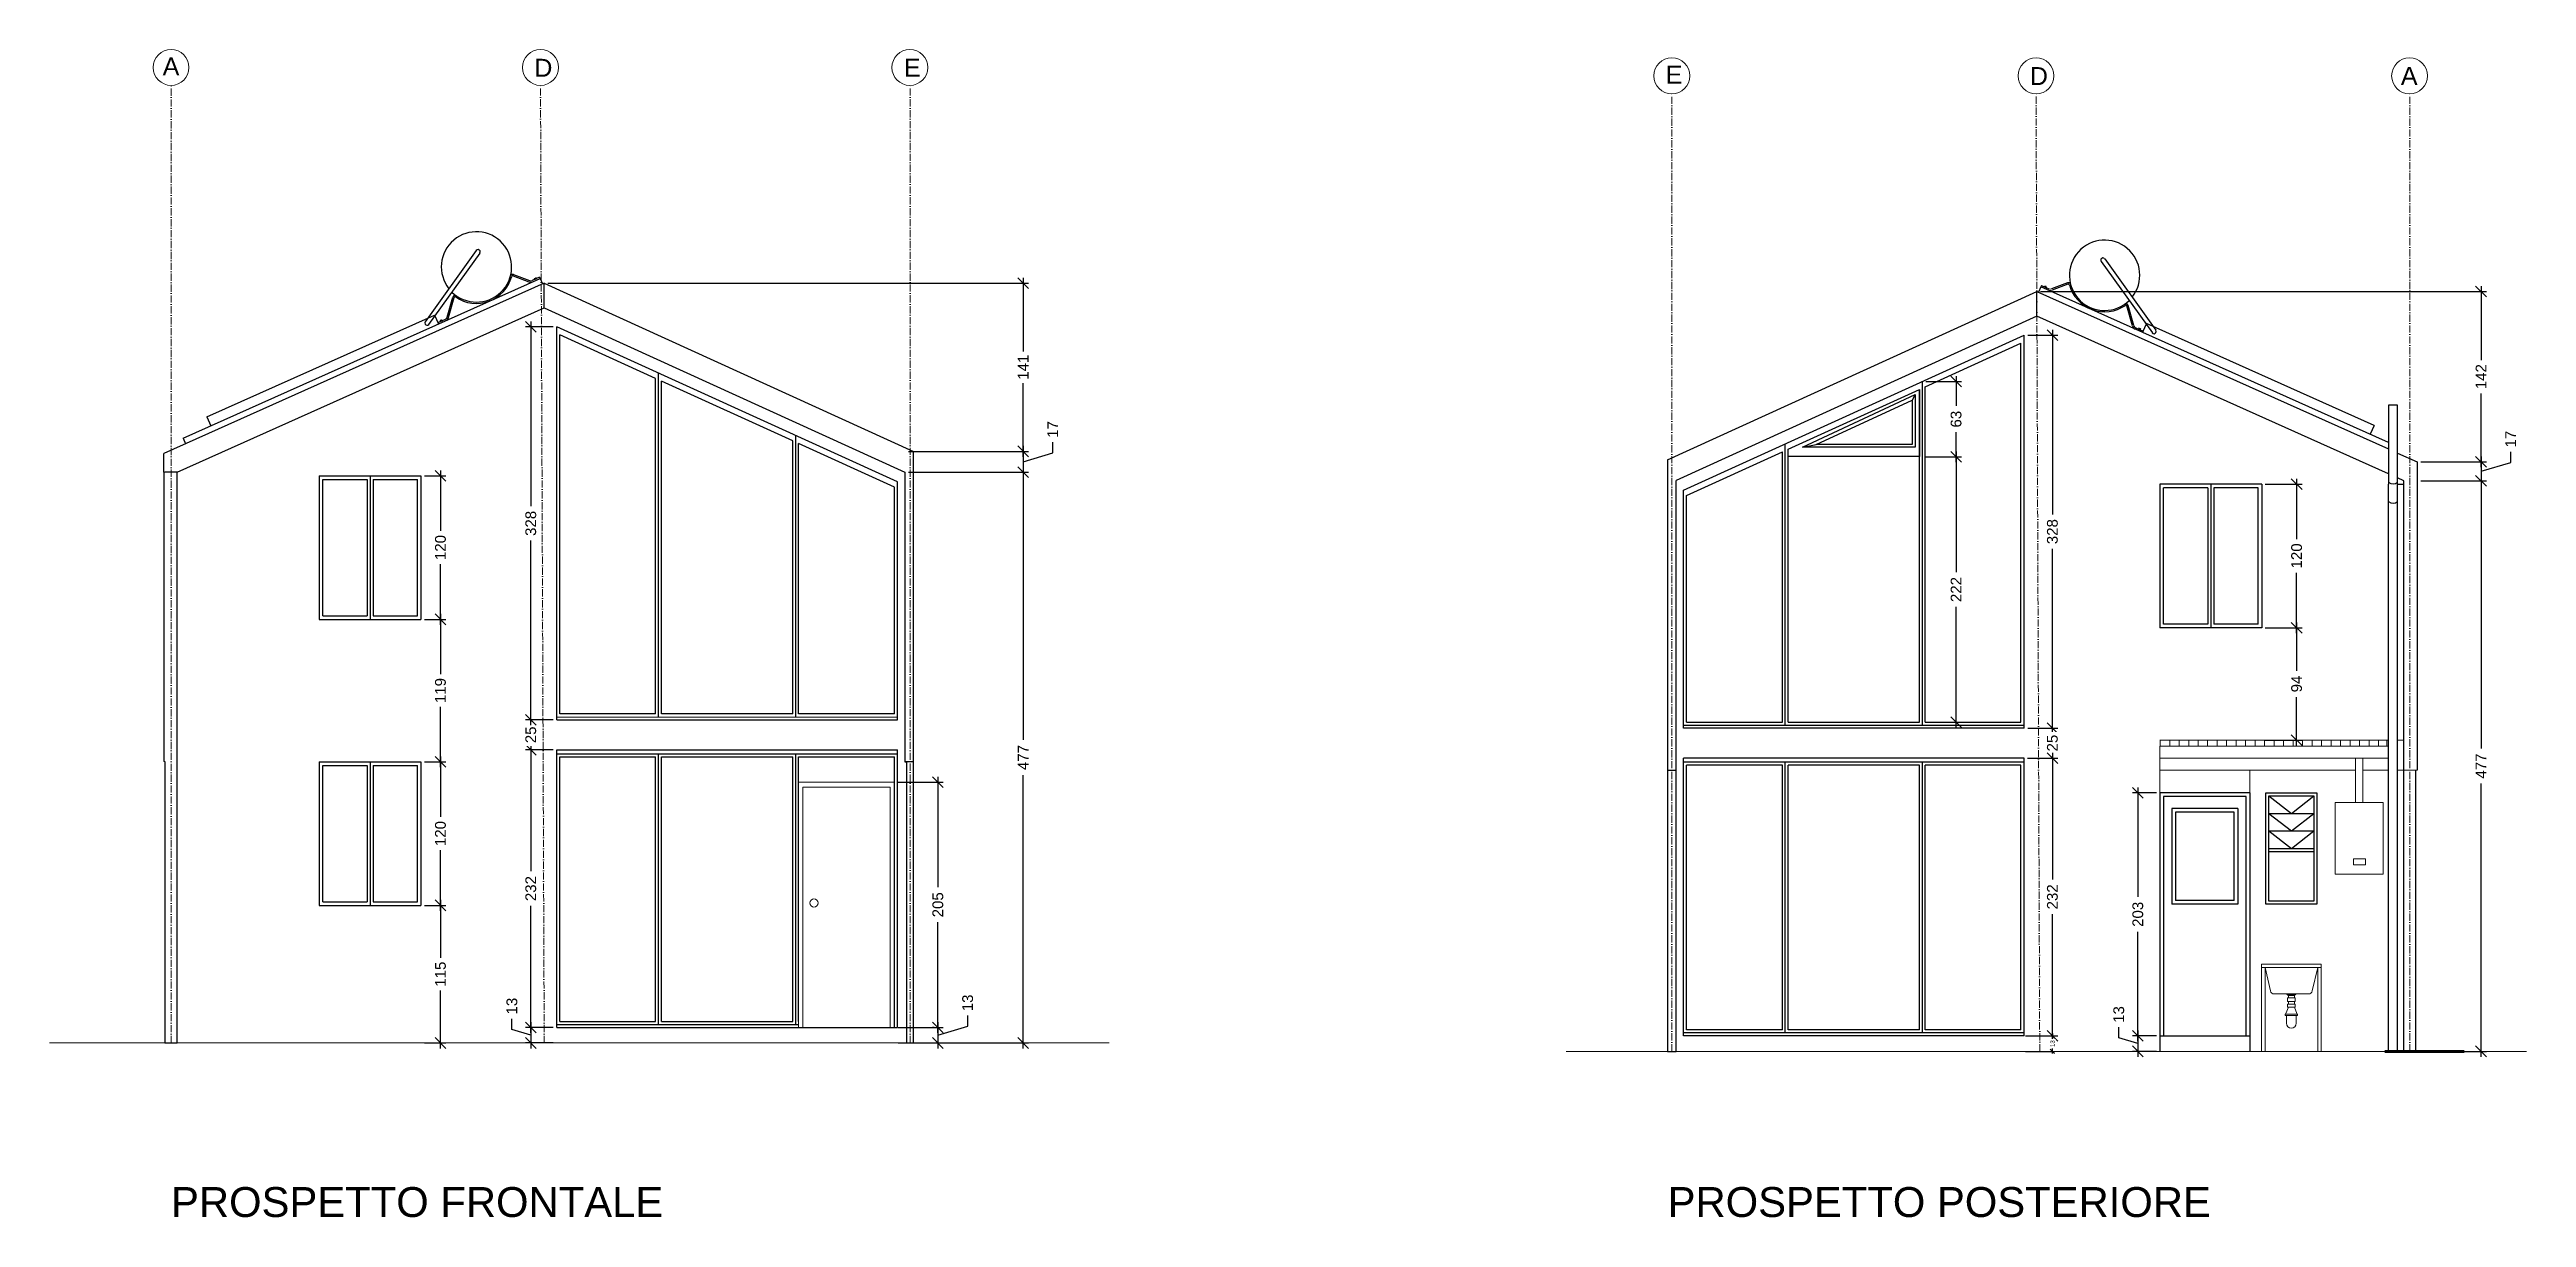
# Model space of a CAD drawing. Header units: millimetres. Extents: x 2830 to 9066, y 9741 to 14619.
# Drawn here: x 6996 to 9066, y 13643 to 14619 of the extents above; entities that cross this region are included whole.
import ezdxf

# ---------------------------------------------------------------- set-up
doc = ezdxf.new("R2010")
doc.units = ezdxf.units.MM
doc.header["$MEASUREMENT"] = 0
doc.linetypes.add('ACAD_ISO10W100', pattern=[18, 12, -3, 0, -3])
doc.linetypes.add('AUSGEZOGEN', pattern=[0])
doc.layers.get('DEFPOINTS').update_dxf_attribs({"color": 210})
doc.layers.add('ARREDI', color=8, linetype='Continuous', lineweight=18)
doc.layers.add('quote', color=5, linetype='Continuous', lineweight=18)
for name, color, linetype in [('INFISSI', 4, 'Continuous'), ('quote nuove', 2, 'Continuous'), ('STRUTTURA', 1, 'Continuous')]:
    doc.layers.add(name, color=color, linetype=linetype)
doc.layers.get('0').off()
doc.styles.add('ARIAL', font='Arial.ttf')
doc.styles.get("Standard").update_dxf_attribs({"font": 'Arial.ttf'})
doc.dimstyles.new('TICK_36', dxfattribs={"dimtxt": 3.6, "dimasz": 3.6, "dimexe": 1.8, "dimexo": 1.2, "dimgap": 1.8, "dimtad": 0, "dimdec": 0, "dimzin": 0, "dimdsep": 46, "dimtxsty": 'ARIAL', "dimblk": 'OBLIQUE', "dimcen": 1.8, "dimdle": 1.8, "dimclrd": 256, "dimclrt": 256, "dimadec": 0, "dimazin": 0, "dimtfac": 1, "dimtdec": 0, "dimtmove": 1, "dimatfit": 3, "dimldrblk": 'OPEN90', "dimfxl": 1, "dimtfill": 1, "dimtolj": 1, "dimtzin": 0, "dimarcsym": 0})

msp = doc.modelspace()

# ---------------------------------------------------------------- texts
at = {"layer": 'quote nuove', "color": 253, "lineweight": 0, "char_height": 15, "attachment_point": 1}
for s, insert in [('A', (7090.1, 14612.6)), ('D', (7400.7, 14611.4)), ('E', (7709.7, 14611.5)), ('E', (8346.3, 14605.6)), ('D', (8650.6, 14604.5)), ('A', (8960.7, 14604.6))]:
    msp.add_mtext_dynamic_manual_height_columns(s, width=15.192, gutter_width=12.5, heights=[0], dxfattribs=dict(at, insert=insert))
at = {"layer": 'STRUTTURA', "ltscale": 0.1, "char_height": 25, "attachment_point": 1}
for s, width, insert in [('PROSPETTO FRONTALE', 428.105, (7097.1, 13668.6)), ('PROSPETTO POSTERIORE', 546.045, (8347.9, 13668.6))]:
    msp.add_mtext_dynamic_manual_height_columns(s, width=width, gutter_width=12.5, heights=[0], dxfattribs=dict(at, insert=insert))

# ---------------------------------------------------------------- blocks, each defined once
blk = doc.blocks.new('_Oblique')
at = {"color": 0, "linetype": 'ByBlock', "lineweight": -2}
blk.add_line((-0.5, -0.5), (0.5, 0.5), dxfattribs=at)
blk = doc.blocks.new('*D74')
at = {"layer": 'DEFPOINTS', "color": 0, "transparency": 16777216}
for p in [(7306, 13904), (7306, 13789), (7322.3, 13789)]:
    blk.add_point(p, dxfattribs=at)
at = {"layer": 'quote nuove', "color": 0, "lineweight": -2, "transparency": 16777216}
for p, q in [((7309, 13904), (7326.8, 13904)), ((7309, 13789), (7326.8, 13789))]:
    blk.add_line(p, q, dxfattribs=at)
at = {"layer": 'quote nuove', "lineweight": -2, "transparency": 16777216}
for p, q in [((7322.3, 13908.5), (7322.3, 13860.1)), ((7322.3, 13784.5), (7322.3, 13833))]:
    blk.add_line(p, q, dxfattribs=at)
at = {"layer": 'quote nuove', "lineweight": -2, "transparency": 16777216, "xscale": 9, "yscale": 9, "zscale": 9}
for p, rotation in [((7322.3, 13904), 90), ((7322.3, 13789), 270)]:
    blk.add_blockref('_Oblique', p, dxfattribs=dict(at, rotation=rotation))
at = {"layer": 'quote nuove', "transparency": 16777216, "insert": (7322.3, 13846.5), "char_height": 9, "attachment_point": 5, "rotation": 90, "style": 'ARIAL', "bg_fill": 3, "box_fill_scale": 1.25, "bg_fill_color": 256, "bg_fill_true_color": 13158600, "bg_fill_transparency": 0}
blk.add_mtext('\\A1;115', dxfattribs=at)
blk = doc.blocks.new('_Open90')
at = {"color": 0, "linetype": 'ByBlock', "lineweight": -2}
for p, q in [((0, 0), (-1, 0)), ((-0.5, 0.5), (0, 0)), ((0, 0), (-0.5, -0.5))]:
    blk.add_line(p, q, dxfattribs=at)
blk = doc.blocks.new('*D75')
at = {"layer": 'DEFPOINTS', "color": 0, "transparency": 16777216}
for p in [(7306, 14024), (7322.3, 14024), (7306, 13904)]:
    blk.add_point(p, dxfattribs=at)
at = {"layer": 'quote nuove', "color": 0, "lineweight": -2, "transparency": 16777216}
for p, q in [((7309, 14024), (7326.8, 14024)), ((7309, 13904), (7326.8, 13904))]:
    blk.add_line(p, q, dxfattribs=at)
at = {"layer": 'quote nuove', "lineweight": -2, "transparency": 16777216}
for p, q in [((7322.3, 14028.5), (7322.3, 13978)), ((7322.3, 13899.5), (7322.3, 13950))]:
    blk.add_line(p, q, dxfattribs=at)
at = {"layer": 'quote nuove', "lineweight": -2, "transparency": 16777216, "xscale": 9, "yscale": 9, "zscale": 9}
for p, rotation in [((7322.3, 14024), 90), ((7322.3, 13904), 270)]:
    blk.add_blockref('_Oblique', p, dxfattribs=dict(at, rotation=rotation))
at = {"layer": 'quote nuove', "transparency": 16777216, "insert": (7322.3, 13964), "char_height": 9, "attachment_point": 5, "rotation": 90, "style": 'ARIAL', "bg_fill": 3, "box_fill_scale": 1.25, "bg_fill_color": 256, "bg_fill_true_color": 13158600, "bg_fill_transparency": 0}
blk.add_mtext('\\A1;120', dxfattribs=at)
blk = doc.blocks.new('*D76')
at = {"layer": 'DEFPOINTS', "color": 0, "transparency": 16777216}
for p in [(7306, 14143), (7322.3, 14143), (7306, 14024)]:
    blk.add_point(p, dxfattribs=at)
at = {"layer": 'quote nuove', "color": 0, "lineweight": -2, "transparency": 16777216}
for p, q in [((7309, 14143), (7326.8, 14143)), ((7309, 14024), (7326.8, 14024))]:
    blk.add_line(p, q, dxfattribs=at)
at = {"layer": 'quote nuove', "lineweight": -2, "transparency": 16777216}
for p, q in [((7322.3, 14147.5), (7322.3, 14097.1)), ((7322.3, 14019.5), (7322.3, 14070))]:
    blk.add_line(p, q, dxfattribs=at)
at = {"layer": 'quote nuove', "lineweight": -2, "transparency": 16777216, "xscale": 9, "yscale": 9, "zscale": 9}
for p, rotation in [((7322.3, 14143), 90), ((7322.3, 14024), 270)]:
    blk.add_blockref('_Oblique', p, dxfattribs=dict(at, rotation=rotation))
at = {"layer": 'quote nuove', "transparency": 16777216, "insert": (7322.3, 14083.5), "char_height": 9, "attachment_point": 5, "rotation": 90, "style": 'ARIAL', "bg_fill": 3, "box_fill_scale": 1.25, "bg_fill_color": 256, "bg_fill_true_color": 13158600, "bg_fill_transparency": 0}
blk.add_mtext('\\A1;119', dxfattribs=at)
blk = doc.blocks.new('*D77')
at = {"layer": 'DEFPOINTS', "color": 0, "transparency": 16777216}
for p in [(7306, 14263), (7322.3, 14263), (7306, 14143)]:
    blk.add_point(p, dxfattribs=at)
at = {"layer": 'quote nuove', "lineweight": -2, "transparency": 16777216}
for p, q in [((7322.3, 14267.5), (7322.3, 14217)), ((7322.3, 14138.5), (7322.3, 14189))]:
    blk.add_line(p, q, dxfattribs=at)
at = {"layer": 'quote nuove', "color": 0, "lineweight": -2, "transparency": 16777216}
for p, q in [((7309, 14263), (7326.8, 14263)), ((7309, 14143), (7326.8, 14143))]:
    blk.add_line(p, q, dxfattribs=at)
at = {"layer": 'quote nuove', "lineweight": -2, "transparency": 16777216, "xscale": 9, "yscale": 9, "zscale": 9}
for p, rotation in [((7322.3, 14263), 90), ((7322.3, 14143), 270)]:
    blk.add_blockref('_Oblique', p, dxfattribs=dict(at, rotation=rotation))
at = {"layer": 'quote nuove', "transparency": 16777216, "insert": (7322.3, 14203), "char_height": 9, "attachment_point": 5, "rotation": 90, "style": 'ARIAL', "bg_fill": 3, "box_fill_scale": 1.25, "bg_fill_color": 256, "bg_fill_true_color": 13158600, "bg_fill_transparency": 0}
blk.add_mtext('\\A1;120', dxfattribs=at)
blk = doc.blocks.new('*D78')
at = {"layer": 'DEFPOINTS', "color": 0, "transparency": 16777216}
for p in [(7397.8, 14034), (7419.5, 14034), (7419.5, 13802)]:
    blk.add_point(p, dxfattribs=at)
at = {"layer": 'quote nuove', "lineweight": -2, "transparency": 16777216}
for p, q in [((7397.8, 14038.5), (7397.8, 13932.5)), ((7397.8, 13797.5), (7397.8, 13903.5))]:
    blk.add_line(p, q, dxfattribs=at)
at = {"layer": 'quote nuove', "color": 0, "lineweight": -2, "transparency": 16777216}
for p, q in [((7416.5, 14034), (7393.3, 14034)), ((7416.5, 13802), (7393.3, 13802))]:
    blk.add_line(p, q, dxfattribs=at)
at = {"layer": 'quote nuove', "lineweight": -2, "transparency": 16777216, "xscale": 9, "yscale": 9, "zscale": 9}
for p, rotation in [((7397.8, 14034), 90), ((7397.8, 13802), 270)]:
    blk.add_blockref('_Oblique', p, dxfattribs=dict(at, rotation=rotation))
at = {"layer": 'quote nuove', "transparency": 16777216, "insert": (7397.8, 13918), "char_height": 9, "attachment_point": 5, "rotation": 90, "style": 'ARIAL', "bg_fill": 3, "box_fill_scale": 1.25, "bg_fill_color": 256, "bg_fill_true_color": 13158600, "bg_fill_transparency": 0}
blk.add_mtext('\\A1;232', dxfattribs=at)
blk = doc.blocks.new('*D79')
at = {"layer": 'DEFPOINTS', "color": 0, "transparency": 16777216}
for p in [(7419.5, 14059), (7419.5, 14034)]:
    blk.add_point(p, dxfattribs=at)
at = {"layer": 'quote nuove', "color": 0, "lineweight": -2, "transparency": 16777216}
for p, q in [((7416.5, 14059), (7393.3, 14059)), ((7416.5, 14034), (7393.3, 14034))]:
    blk.add_line(p, q, dxfattribs=at)
at = {"layer": 'quote nuove', "lineweight": -2, "transparency": 16777216}
for p, q in [((7397.8, 14059), (7397.8, 14068)), ((7397.8, 14059), (7397.8, 14057.6)), ((7397.8, 14034), (7397.8, 14035.5)), ((7397.8, 14034), (7397.8, 14025))]:
    blk.add_line(p, q, dxfattribs=at)
at = {"layer": 'quote nuove', "lineweight": -2, "transparency": 16777216, "xscale": 9, "yscale": 9, "zscale": 9}
for p, rotation in [((7397.8, 14059), 270), ((7397.8, 14034), 90)]:
    blk.add_blockref('_Oblique', p, dxfattribs=dict(at, rotation=rotation))
at = {"layer": 'quote nuove', "transparency": 16777216, "insert": (7397.8, 14046.5), "char_height": 9, "attachment_point": 5, "rotation": 90, "style": 'ARIAL', "bg_fill": 3, "box_fill_scale": 1.25, "bg_fill_color": 256, "bg_fill_true_color": 13158600, "bg_fill_transparency": 0}
blk.add_mtext('\\A1;25', dxfattribs=at)
at = {"layer": 'DEFPOINTS', "color": 0, "transparency": 16777216}
blk.add_point((7397.8, 14034), dxfattribs=at)
blk = doc.blocks.new('*D80')
at = {"layer": 'DEFPOINTS', "color": 0, "transparency": 16777216}
for p in [(7397.8, 14387.4), (7419.4, 14387.4), (7419.5, 14059)]:
    blk.add_point(p, dxfattribs=at)
at = {"layer": 'quote nuove', "color": 0, "lineweight": -2, "transparency": 16777216}
for p, q in [((7416.4, 14387.4), (7393.3, 14387.4)), ((7416.5, 14059), (7393.3, 14059))]:
    blk.add_line(p, q, dxfattribs=at)
at = {"layer": 'quote nuove', "lineweight": -2, "transparency": 16777216}
for p, q in [((7397.8, 14391.9), (7397.8, 14237.6)), ((7397.8, 14054.5), (7397.8, 14208.8))]:
    blk.add_line(p, q, dxfattribs=at)
at = {"layer": 'quote nuove', "lineweight": -2, "transparency": 16777216, "xscale": 9, "yscale": 9, "zscale": 9}
for p, rotation in [((7397.8, 14387.4), 90), ((7397.8, 14059), 270)]:
    blk.add_blockref('_Oblique', p, dxfattribs=dict(at, rotation=rotation))
at = {"layer": 'quote nuove', "transparency": 16777216, "insert": (7397.8, 14223.2), "char_height": 9, "attachment_point": 5, "rotation": 90, "style": 'ARIAL', "bg_fill": 3, "box_fill_scale": 1.25, "bg_fill_color": 256, "bg_fill_true_color": 13158600, "bg_fill_transparency": 0}
blk.add_mtext('\\A1;328', dxfattribs=at)
blk = doc.blocks.new('*D81')
at = {"layer": 'DEFPOINTS', "color": 0, "transparency": 16777216}
for p in [(7397.8, 13789), (7419.5, 13802), (7419.5, 13789)]:
    blk.add_point(p, dxfattribs=at)
at = {"layer": 'quote nuove', "lineweight": -2, "transparency": 16777216}
for p, q in [((7382, 13800.3), (7382, 13809.3)), ((7397.8, 13795.5), (7382, 13800.3)), ((7397.8, 13806.5), (7397.8, 13784.5))]:
    blk.add_line(p, q, dxfattribs=at)
at = {"layer": 'quote nuove', "color": 0, "lineweight": -2, "transparency": 16777216}
for p, q in [((7416.5, 13802), (7393.3, 13802)), ((7416.5, 13789), (7393.3, 13789))]:
    blk.add_line(p, q, dxfattribs=at)
at = {"layer": 'quote nuove', "lineweight": -2, "transparency": 16777216, "xscale": 9, "yscale": 9, "zscale": 9, "rotation": 270}
blk.add_blockref('_Oblique', (7397.8, 13789), dxfattribs=at)
at = {"layer": 'quote nuove', "transparency": 16777216, "insert": (7382, 13819.8), "char_height": 9, "attachment_point": 5, "rotation": 90, "style": 'ARIAL', "bg_fill": 3, "box_fill_scale": 1.25, "bg_fill_color": 256, "bg_fill_true_color": 13158600, "bg_fill_transparency": 0}
blk.add_mtext('\\A1;13', dxfattribs=at)
at = {"layer": 'quote nuove', "lineweight": -2, "transparency": 16777216, "xscale": 9, "yscale": 9, "zscale": 9, "rotation": 90}
blk.add_blockref('_Oblique', (7397.8, 13802), dxfattribs=at)
blk = doc.blocks.new('*D160')
at = {"layer": 'DEFPOINTS', "color": 0, "ltscale": 2.5, "transparency": 16777216}
for p in [(7701.7, 14007), (7701.7, 13802), (7738, 13802)]:
    blk.add_point(p, dxfattribs=at)
at = {"layer": 'quote nuove', "color": 0, "lineweight": -2, "ltscale": 2.5, "transparency": 16777216}
for p, q in [((7704.7, 14007), (7742.5, 14007)), ((7704.7, 13802), (7742.5, 13802))]:
    blk.add_line(p, q, dxfattribs=at)
at = {"layer": 'quote nuove', "lineweight": -2, "ltscale": 2.5, "transparency": 16777216}
for p, q in [((7738, 14011.5), (7738, 13919.1)), ((7738, 13797.5), (7738, 13889.9))]:
    blk.add_line(p, q, dxfattribs=at)
at = {"layer": 'quote nuove', "lineweight": -2, "ltscale": 2.5, "transparency": 16777216, "xscale": 9, "yscale": 9, "zscale": 9}
for p, rotation in [((7738, 14007), 90), ((7738, 13802), 270)]:
    blk.add_blockref('_Oblique', p, dxfattribs=dict(at, rotation=rotation))
at = {"layer": 'quote nuove', "ltscale": 2.5, "transparency": 16777216, "insert": (7738, 13904.5), "char_height": 9, "attachment_point": 5, "rotation": 90, "style": 'ARIAL', "bg_fill": 3, "box_fill_scale": 1.25, "bg_fill_color": 256, "bg_fill_true_color": 13158600, "bg_fill_transparency": 0}
blk.add_mtext('\\A1;205', dxfattribs=at)
blk = doc.blocks.new('*D161')
at = {"layer": 'DEFPOINTS', "color": 0, "ltscale": 2.5, "transparency": 16777216}
for p in [(7701.7, 13789), (7738, 13802), (7738, 13789)]:
    blk.add_point(p, dxfattribs=at)
at = {"layer": 'quote nuove', "lineweight": -2, "ltscale": 2.5, "transparency": 16777216}
for p, q in [((7762.9, 13803), (7762.9, 13812)), ((7738, 13806.5), (7738, 13784.5)), ((7738, 13795.5), (7762.9, 13803))]:
    blk.add_line(p, q, dxfattribs=at)
at = {"layer": 'quote nuove', "color": 0, "lineweight": -2, "ltscale": 2.5, "transparency": 16777216}
for p, q in [((7704.7, 13789), (7742.5, 13789)), ((7735, 13802), (7733.5, 13802))]:
    blk.add_line(p, q, dxfattribs=at)
at = {"layer": 'quote nuove', "lineweight": -2, "ltscale": 2.5, "transparency": 16777216, "xscale": 9, "yscale": 9, "zscale": 9}
for p, rotation in [((7738, 13802), 90), ((7738, 13789), 270)]:
    blk.add_blockref('_Oblique', p, dxfattribs=dict(at, rotation=rotation))
at = {"layer": 'quote nuove', "ltscale": 2.5, "transparency": 16777216, "insert": (7762.9, 13822.5), "char_height": 9, "attachment_point": 5, "rotation": 90, "style": 'ARIAL', "bg_fill": 3, "box_fill_scale": 1.25, "bg_fill_color": 256, "bg_fill_true_color": 13158600, "bg_fill_transparency": 0}
blk.add_mtext('\\A1;13', dxfattribs=at)
blk = doc.blocks.new('*D162')
at = {"layer": 'DEFPOINTS', "color": 0, "ltscale": 2.5, "transparency": 16777216}
for p in [(7409, 14423.9), (7710.4, 14283.4), (7809.3, 14283.4)]:
    blk.add_point(p, dxfattribs=at)
at = {"layer": 'quote nuove', "color": 0, "lineweight": -2, "ltscale": 2.5, "transparency": 16777216}
for p, q in [((7412, 14423.9), (7813.8, 14423.9)), ((7713.4, 14283.4), (7813.8, 14283.4))]:
    blk.add_line(p, q, dxfattribs=at)
at = {"layer": 'quote nuove', "lineweight": -2, "ltscale": 2.5, "transparency": 16777216}
for p, q in [((7809.3, 14428.4), (7809.3, 14366.8)), ((7809.3, 14278.9), (7809.3, 14340.5))]:
    blk.add_line(p, q, dxfattribs=at)
at = {"layer": 'quote nuove', "lineweight": -2, "ltscale": 2.5, "transparency": 16777216, "xscale": 9, "yscale": 9, "zscale": 9}
for p, rotation in [((7809.3, 14423.9), 90), ((7809.3, 14283.4), 270)]:
    blk.add_blockref('_Oblique', p, dxfattribs=dict(at, rotation=rotation))
at = {"layer": 'quote nuove', "ltscale": 2.5, "transparency": 16777216, "insert": (7809.3, 14353.7), "char_height": 9, "attachment_point": 5, "rotation": 90, "style": 'ARIAL', "bg_fill": 3, "box_fill_scale": 1.25, "bg_fill_color": 256, "bg_fill_true_color": 13158600, "bg_fill_transparency": 0}
blk.add_mtext('\\A1;141', dxfattribs=at)
blk = doc.blocks.new('*D163')
at = {"layer": 'DEFPOINTS', "color": 0, "ltscale": 2.5, "transparency": 16777216}
for p in [(7710.4, 14283.4), (7710.4, 14266), (7809.3, 14266)]:
    blk.add_point(p, dxfattribs=at)
at = {"layer": 'quote nuove', "lineweight": -2, "ltscale": 2.5, "transparency": 16777216}
for p, q in [((7809.3, 14287.9), (7809.3, 14261.5)), ((7834, 14282.2), (7834, 14291.2)), ((7809.3, 14274.7), (7834, 14282.2))]:
    blk.add_line(p, q, dxfattribs=at)
at = {"layer": 'quote nuove', "color": 0, "lineweight": -2, "ltscale": 2.5, "transparency": 16777216}
for p, q in [((7713.4, 14283.4), (7813.8, 14283.4)), ((7713.4, 14266), (7813.8, 14266))]:
    blk.add_line(p, q, dxfattribs=at)
at = {"layer": 'quote nuove', "lineweight": -2, "ltscale": 2.5, "transparency": 16777216, "xscale": 9, "yscale": 9, "zscale": 9}
for p, rotation in [((7809.3, 14283.4), 90), ((7809.3, 14266), 270)]:
    blk.add_blockref('_Oblique', p, dxfattribs=dict(at, rotation=rotation))
at = {"layer": 'quote nuove', "ltscale": 2.5, "transparency": 16777216, "insert": (7834, 14301.7), "char_height": 9, "attachment_point": 5, "rotation": 90, "style": 'ARIAL', "bg_fill": 3, "box_fill_scale": 1.25, "bg_fill_color": 256, "bg_fill_true_color": 13158600, "bg_fill_transparency": 0}
blk.add_mtext('\\A1;17', dxfattribs=at)
blk = doc.blocks.new('*D164')
at = {"layer": 'DEFPOINTS', "color": 0, "ltscale": 2.5, "transparency": 16777216}
for p in [(7710.4, 14266), (7710.4, 13789), (7809.3, 13789)]:
    blk.add_point(p, dxfattribs=at)
at = {"layer": 'quote nuove', "color": 0, "lineweight": -2, "ltscale": 2.5, "transparency": 16777216}
for p, q in [((7713.4, 14266), (7813.8, 14266)), ((7713.4, 13789), (7813.8, 13789))]:
    blk.add_line(p, q, dxfattribs=at)
at = {"layer": 'quote nuove', "lineweight": -2, "ltscale": 2.5, "transparency": 16777216}
for p, q in [((7809.3, 14270.5), (7809.3, 14042.2)), ((7809.3, 13784.5), (7809.3, 14012.9))]:
    blk.add_line(p, q, dxfattribs=at)
at = {"layer": 'quote nuove', "lineweight": -2, "ltscale": 2.5, "transparency": 16777216, "xscale": 9, "yscale": 9, "zscale": 9}
for p, rotation in [((7809.3, 14266), 90), ((7809.3, 13789), 270)]:
    blk.add_blockref('_Oblique', p, dxfattribs=dict(at, rotation=rotation))
at = {"layer": 'quote nuove', "ltscale": 2.5, "transparency": 16777216, "insert": (7809.3, 14027.5), "char_height": 9, "attachment_point": 5, "rotation": 90, "style": 'ARIAL', "bg_fill": 3, "box_fill_scale": 1.25, "bg_fill_color": 256, "bg_fill_true_color": 13158600, "bg_fill_transparency": 0}
blk.add_mtext('\\A1;477', dxfattribs=at)
blk = doc.blocks.new('*D165')
at = {"layer": 'DEFPOINTS', "color": 0, "ltscale": 2.5, "transparency": 16777216}
for p in [(8656.4, 14416.9), (8974.3, 14274.6), (9027.7, 14274.6)]:
    blk.add_point(p, dxfattribs=at)
at = {"layer": 'quote nuove', "color": 0, "lineweight": -2, "ltscale": 2.5, "transparency": 16777216}
for p, q in [((8659.4, 14416.9), (9032.2, 14416.9)), ((8977.3, 14274.6), (9032.2, 14274.6))]:
    blk.add_line(p, q, dxfattribs=at)
at = {"layer": 'quote nuove', "lineweight": -2, "ltscale": 2.5, "transparency": 16777216}
for p, q in [((9027.7, 14421.4), (9027.7, 14359.7)), ((9027.7, 14270.1), (9027.7, 14331.8))]:
    blk.add_line(p, q, dxfattribs=at)
at = {"layer": 'quote nuove', "lineweight": -2, "ltscale": 2.5, "transparency": 16777216, "xscale": 9, "yscale": 9, "zscale": 9}
for p, rotation in [((9027.7, 14416.9), 90), ((9027.7, 14274.6), 270)]:
    blk.add_blockref('_Oblique', p, dxfattribs=dict(at, rotation=rotation))
at = {"layer": 'quote nuove', "ltscale": 2.5, "transparency": 16777216, "insert": (9027.7, 14345.8), "char_height": 9, "attachment_point": 5, "rotation": 90, "style": 'ARIAL', "bg_fill": 3, "box_fill_scale": 1.25, "bg_fill_color": 256, "bg_fill_true_color": 13158600, "bg_fill_transparency": 0}
blk.add_mtext('\\A1;142', dxfattribs=at)
blk = doc.blocks.new('*D82')
at = {"layer": 'DEFPOINTS', "color": 0, "ltscale": 2.5, "transparency": 16777216}
for p in [(8974.3, 14274.6), (8974.3, 14258.7), (9027.7, 14258.7)]:
    blk.add_point(p, dxfattribs=at)
at = {"layer": 'quote nuove', "color": 0, "lineweight": -2, "ltscale": 2.5, "transparency": 16777216}
for p, q in [((8977.3, 14274.6), (9032.2, 14274.6)), ((8977.3, 14258.7), (9032.2, 14258.7))]:
    blk.add_line(p, q, dxfattribs=at)
at = {"layer": 'quote nuove', "lineweight": -2, "ltscale": 2.5, "transparency": 16777216}
for p, q in [((9027.7, 14279.1), (9027.7, 14254.2)), ((9027.7, 14266.7), (9052.5, 14274.1)), ((9052.5, 14274.1), (9052.5, 14283.1))]:
    blk.add_line(p, q, dxfattribs=at)
at = {"layer": 'quote nuove', "lineweight": -2, "ltscale": 2.5, "transparency": 16777216, "xscale": 9, "yscale": 9, "zscale": 9}
for p, rotation in [((9027.7, 14274.6), 90), ((9027.7, 14258.7), 270)]:
    blk.add_blockref('_Oblique', p, dxfattribs=dict(at, rotation=rotation))
at = {"layer": 'quote nuove', "ltscale": 2.5, "transparency": 16777216, "insert": (9052.5, 14293.6), "char_height": 9, "attachment_point": 5, "rotation": 90, "style": 'ARIAL', "bg_fill": 3, "box_fill_scale": 1.25, "bg_fill_color": 256, "bg_fill_true_color": 13158600, "bg_fill_transparency": 0}
blk.add_mtext('\\A1;17', dxfattribs=at)
blk = doc.blocks.new('*D166')
at = {"layer": 'DEFPOINTS', "color": 0, "ltscale": 2.5, "transparency": 16777216}
for p in [(8974.3, 14258.7), (8974.3, 13782), (9027.7, 13782)]:
    blk.add_point(p, dxfattribs=at)
at = {"layer": 'quote nuove', "lineweight": -2, "ltscale": 2.5, "transparency": 16777216}
for p, q in [((9027.7, 14263.2), (9027.7, 14035)), ((9027.7, 13777.5), (9027.7, 14005.8))]:
    blk.add_line(p, q, dxfattribs=at)
at = {"layer": 'quote nuove', "color": 0, "lineweight": -2, "ltscale": 2.5, "transparency": 16777216}
for p, q in [((8977.3, 14258.7), (9032.2, 14258.7)), ((8977.3, 13782), (9032.2, 13782))]:
    blk.add_line(p, q, dxfattribs=at)
at = {"layer": 'quote nuove', "lineweight": -2, "ltscale": 2.5, "transparency": 16777216, "xscale": 9, "yscale": 9, "zscale": 9}
for p, rotation in [((9027.7, 14258.7), 90), ((9027.7, 13782), 270)]:
    blk.add_blockref('_Oblique', p, dxfattribs=dict(at, rotation=rotation))
at = {"layer": 'quote nuove', "ltscale": 2.5, "transparency": 16777216, "insert": (9027.7, 14020.4), "char_height": 9, "attachment_point": 5, "rotation": 90, "style": 'ARIAL', "bg_fill": 3, "box_fill_scale": 1.25, "bg_fill_color": 256, "bg_fill_true_color": 13158600, "bg_fill_transparency": 0}
blk.add_mtext('\\A1;477', dxfattribs=at)
blk = doc.blocks.new('*D167')
at = {"layer": 'DEFPOINTS', "color": 0, "ltscale": 2.5, "transparency": 16777216}
for p in [(8645.9, 14380.5), (8645.9, 14052.1), (8669.5, 14052.1)]:
    blk.add_point(p, dxfattribs=at)
at = {"layer": 'quote nuove', "color": 0, "lineweight": -2, "ltscale": 2.5, "transparency": 16777216}
for p, q in [((8648.9, 14380.5), (8674, 14380.5)), ((8648.9, 14052.1), (8674, 14052.1))]:
    blk.add_line(p, q, dxfattribs=at)
at = {"layer": 'quote nuove', "lineweight": -2, "ltscale": 2.5, "transparency": 16777216}
for p, q in [((8669.5, 14385), (8669.5, 14230.7)), ((8669.5, 14047.6), (8669.5, 14201.9))]:
    blk.add_line(p, q, dxfattribs=at)
at = {"layer": 'quote nuove', "lineweight": -2, "ltscale": 2.5, "transparency": 16777216, "xscale": 9, "yscale": 9, "zscale": 9}
for p, rotation in [((8669.5, 14380.5), 90), ((8669.5, 14052.1), 270)]:
    blk.add_blockref('_Oblique', p, dxfattribs=dict(at, rotation=rotation))
at = {"layer": 'quote nuove', "ltscale": 2.5, "transparency": 16777216, "insert": (8669.5, 14216.3), "char_height": 9, "attachment_point": 5, "rotation": 90, "style": 'ARIAL', "bg_fill": 3, "box_fill_scale": 1.25, "bg_fill_color": 256, "bg_fill_true_color": 13158600, "bg_fill_transparency": 0}
blk.add_mtext('\\A1;328', dxfattribs=at)
blk = doc.blocks.new('*D168')
at = {"layer": 'DEFPOINTS', "color": 0, "ltscale": 2.5, "transparency": 16777216}
for p in [(8645.9, 14052.1), (8645.8, 14027.1)]:
    blk.add_point(p, dxfattribs=at)
at = {"layer": 'quote nuove', "lineweight": -2, "ltscale": 2.5, "transparency": 16777216}
for p, q in [((8669.5, 14052.1), (8669.5, 14061.1)), ((8669.5, 14052.1), (8669.5, 14050.7)), ((8669.5, 14027.1), (8669.5, 14028.5)), ((8669.5, 14027.1), (8669.5, 14018.1))]:
    blk.add_line(p, q, dxfattribs=at)
at = {"layer": 'quote nuove', "color": 0, "lineweight": -2, "ltscale": 2.5, "transparency": 16777216}
for p, q in [((8648.9, 14052.1), (8674, 14052.1)), ((8648.8, 14027.1), (8674, 14027.1))]:
    blk.add_line(p, q, dxfattribs=at)
at = {"layer": 'quote nuove', "lineweight": -2, "ltscale": 2.5, "transparency": 16777216, "xscale": 9, "yscale": 9, "zscale": 9}
for p, rotation in [((8669.5, 14052.1), 270), ((8669.5, 14027.1), 90)]:
    blk.add_blockref('_Oblique', p, dxfattribs=dict(at, rotation=rotation))
at = {"layer": 'quote nuove', "ltscale": 2.5, "transparency": 16777216, "insert": (8669.5, 14039.6), "char_height": 9, "attachment_point": 5, "rotation": 90, "style": 'ARIAL', "bg_fill": 3, "box_fill_scale": 1.25, "bg_fill_color": 256, "bg_fill_true_color": 13158600, "bg_fill_transparency": 0}
blk.add_mtext('\\A1;25', dxfattribs=at)
at = {"layer": 'DEFPOINTS', "color": 0, "ltscale": 2.5, "transparency": 16777216}
blk.add_point((8669.5, 14027.1), dxfattribs=at)
blk = doc.blocks.new('*D169')
at = {"layer": 'DEFPOINTS', "color": 0, "ltscale": 2.5, "transparency": 16777216}
for p in [(8645.8, 14027.1), (8645.8, 13795), (8669.5, 13795)]:
    blk.add_point(p, dxfattribs=at)
at = {"layer": 'quote nuove', "color": 0, "lineweight": -2, "ltscale": 2.5, "transparency": 16777216}
for p, q in [((8648.8, 14027.1), (8674, 14027.1)), ((8648.8, 13795), (8674, 13795))]:
    blk.add_line(p, q, dxfattribs=at)
at = {"layer": 'quote nuove', "lineweight": -2, "ltscale": 2.5, "transparency": 16777216}
for p, q in [((8669.5, 14031.6), (8669.5, 13925.6)), ((8669.5, 13790.5), (8669.5, 13896.6))]:
    blk.add_line(p, q, dxfattribs=at)
at = {"layer": 'quote nuove', "lineweight": -2, "ltscale": 2.5, "transparency": 16777216, "xscale": 9, "yscale": 9, "zscale": 9}
for p, rotation in [((8669.5, 14027.1), 90), ((8669.5, 13795), 270)]:
    blk.add_blockref('_Oblique', p, dxfattribs=dict(at, rotation=rotation))
at = {"layer": 'quote nuove', "ltscale": 2.5, "transparency": 16777216, "insert": (8669.5, 13911.1), "char_height": 9, "attachment_point": 5, "rotation": 90, "style": 'ARIAL', "bg_fill": 3, "box_fill_scale": 1.25, "bg_fill_color": 256, "bg_fill_true_color": 13158600, "bg_fill_transparency": 0}
blk.add_mtext('\\A1;232', dxfattribs=at)
blk = doc.blocks.new('*D170')
at = {"layer": 'DEFPOINTS', "color": 0, "ltscale": 2.5, "transparency": 16777216}
for p in [(8645.8, 13795), (8645.8, 13782)]:
    blk.add_point(p, dxfattribs=at)
at = {"layer": 'quote nuove', "color": 0, "lineweight": -2, "ltscale": 2.5, "transparency": 16777216}
for p, q in [((8647, 13795), (8671.3, 13795)), ((8647, 13782), (8671.3, 13782))]:
    blk.add_line(p, q, dxfattribs=at)
at = {"layer": 'quote nuove', "lineweight": -2, "ltscale": 2.5, "transparency": 16777216}
for p, q in [((8669.5, 13796.8), (8669.5, 13792.7)), ((8669.5, 13780.2), (8669.5, 13784.3))]:
    blk.add_line(p, q, dxfattribs=at)
at = {"layer": 'quote nuove', "lineweight": -2, "ltscale": 2.5, "transparency": 16777216, "xscale": 3.6, "yscale": 3.6, "zscale": 3.6}
for p, rotation in [((8669.5, 13795), 90), ((8669.5, 13782), 270)]:
    blk.add_blockref('_Oblique', p, dxfattribs=dict(at, rotation=rotation))
at = {"layer": 'quote nuove', "ltscale": 2.5, "transparency": 16777216, "insert": (8669.5, 13788.5), "char_height": 3.6, "attachment_point": 5, "rotation": 90, "style": 'ARIAL', "bg_fill": 3, "box_fill_scale": 1.25, "bg_fill_color": 256, "bg_fill_true_color": 13158600, "bg_fill_transparency": 0}
blk.add_mtext('\\A1;13', dxfattribs=at)
at = {"layer": 'DEFPOINTS', "color": 0, "ltscale": 2.5, "transparency": 16777216}
blk.add_point((8669.5, 13782), dxfattribs=at)
blk = doc.blocks.new('*D171')
at = {"layer": 'DEFPOINTS', "color": 0, "ltscale": 2.5, "transparency": 16777216}
for p in [(8560.8, 14341.8), (8560.8, 14278.8), (8589, 14278.8)]:
    blk.add_point(p, dxfattribs=at)
at = {"layer": 'quote nuove', "lineweight": -2, "ltscale": 2.5, "transparency": 16777216}
for p, q in [((8589, 14346.3), (8589, 14321.3)), ((8589, 14274.3), (8589, 14299.3))]:
    blk.add_line(p, q, dxfattribs=at)
at = {"layer": 'quote nuove', "color": 0, "lineweight": -2, "ltscale": 2.5, "transparency": 16777216}
for p, q in [((8563.8, 14341.8), (8593.5, 14341.8)), ((8563.8, 14278.8), (8593.5, 14278.8))]:
    blk.add_line(p, q, dxfattribs=at)
at = {"layer": 'quote nuove', "lineweight": -2, "ltscale": 2.5, "transparency": 16777216, "xscale": 9, "yscale": 9, "zscale": 9}
for p, rotation in [((8589, 14341.8), 90), ((8589, 14278.8), 270)]:
    blk.add_blockref('_Oblique', p, dxfattribs=dict(at, rotation=rotation))
at = {"layer": 'quote nuove', "ltscale": 2.5, "transparency": 16777216, "insert": (8589, 14310.3), "char_height": 9, "attachment_point": 5, "rotation": 90, "style": 'ARIAL', "bg_fill": 3, "box_fill_scale": 1.25, "bg_fill_color": 256, "bg_fill_true_color": 13158600, "bg_fill_transparency": 0}
blk.add_mtext('\\A1;63', dxfattribs=at)
blk = doc.blocks.new('*D172')
at = {"layer": 'DEFPOINTS', "color": 0, "ltscale": 2.5, "transparency": 16777216}
for p in [(8560.8, 14278.8), (8560.8, 14057), (8589, 14057)]:
    blk.add_point(p, dxfattribs=at)
at = {"layer": 'quote nuove', "color": 0, "lineweight": -2, "ltscale": 2.5, "transparency": 16777216}
for p, q in [((8563.8, 14278.8), (8593.5, 14278.8)), ((8563.8, 14057), (8593.5, 14057))]:
    blk.add_line(p, q, dxfattribs=at)
at = {"layer": 'quote nuove', "lineweight": -2, "ltscale": 2.5, "transparency": 16777216}
for p, q in [((8589, 14283.3), (8589, 14182.4)), ((8589, 14052.5), (8589, 14153.4))]:
    blk.add_line(p, q, dxfattribs=at)
at = {"layer": 'quote nuove', "lineweight": -2, "ltscale": 2.5, "transparency": 16777216, "xscale": 9, "yscale": 9, "zscale": 9}
for p, rotation in [((8589, 14278.8), 90), ((8589, 14057), 270)]:
    blk.add_blockref('_Oblique', p, dxfattribs=dict(at, rotation=rotation))
at = {"layer": 'quote nuove', "ltscale": 2.5, "transparency": 16777216, "insert": (8589, 14167.9), "char_height": 9, "attachment_point": 5, "rotation": 90, "style": 'ARIAL', "bg_fill": 3, "box_fill_scale": 1.25, "bg_fill_color": 256, "bg_fill_true_color": 13158600, "bg_fill_transparency": 0}
blk.add_mtext('\\A1;222', dxfattribs=at)
blk = doc.blocks.new('*D173')
at = {"layer": 'DEFPOINTS', "color": 0, "ltscale": 2.5, "transparency": 16777216}
for p in [(8844.4, 14256), (8844.4, 14136), (8873.6, 14136)]:
    blk.add_point(p, dxfattribs=at)
at = {"layer": 'quote nuove', "color": 0, "lineweight": -2, "ltscale": 2.5, "transparency": 16777216}
for p, q in [((8847.4, 14256), (8878.1, 14256)), ((8847.4, 14136), (8878.1, 14136))]:
    blk.add_line(p, q, dxfattribs=at)
at = {"layer": 'quote nuove', "lineweight": -2, "ltscale": 2.5, "transparency": 16777216}
for p, q in [((8873.6, 14260.5), (8873.6, 14210)), ((8873.6, 14131.5), (8873.6, 14182))]:
    blk.add_line(p, q, dxfattribs=at)
at = {"layer": 'quote nuove', "lineweight": -2, "ltscale": 2.5, "transparency": 16777216, "xscale": 9, "yscale": 9, "zscale": 9}
for p, rotation in [((8873.6, 14256), 90), ((8873.6, 14136), 270)]:
    blk.add_blockref('_Oblique', p, dxfattribs=dict(at, rotation=rotation))
at = {"layer": 'quote nuove', "ltscale": 2.5, "transparency": 16777216, "insert": (8873.6, 14196), "char_height": 9, "attachment_point": 5, "rotation": 90, "style": 'ARIAL', "bg_fill": 3, "box_fill_scale": 1.25, "bg_fill_color": 256, "bg_fill_true_color": 13158600, "bg_fill_transparency": 0}
blk.add_mtext('\\A1;120', dxfattribs=at)
blk = doc.blocks.new('*D174')
at = {"layer": 'DEFPOINTS', "color": 0, "ltscale": 2.5, "transparency": 16777216}
for p in [(8844.4, 14136), (8844.4, 14042), (8873.6, 14042)]:
    blk.add_point(p, dxfattribs=at)
at = {"layer": 'quote nuove', "lineweight": -2, "ltscale": 2.5, "transparency": 16777216}
for p, q in [((8873.6, 14140.5), (8873.6, 14099.9)), ((8873.6, 14037.5), (8873.6, 14078.1))]:
    blk.add_line(p, q, dxfattribs=at)
at = {"layer": 'quote nuove', "color": 0, "lineweight": -2, "ltscale": 2.5, "transparency": 16777216}
for p, q in [((8847.4, 14136), (8878.1, 14136)), ((8847.4, 14042), (8878.1, 14042))]:
    blk.add_line(p, q, dxfattribs=at)
at = {"layer": 'quote nuove', "lineweight": -2, "ltscale": 2.5, "transparency": 16777216, "xscale": 9, "yscale": 9, "zscale": 9}
for p, rotation in [((8873.6, 14136), 90), ((8873.6, 14042), 270)]:
    blk.add_blockref('_Oblique', p, dxfattribs=dict(at, rotation=rotation))
at = {"layer": 'quote nuove', "ltscale": 2.5, "transparency": 16777216, "insert": (8873.6, 14089), "char_height": 9, "attachment_point": 5, "rotation": 90, "style": 'ARIAL', "bg_fill": 3, "box_fill_scale": 1.25, "bg_fill_color": 256, "bg_fill_true_color": 13158600, "bg_fill_transparency": 0}
blk.add_mtext('\\A1;94', dxfattribs=at)
blk = doc.blocks.new('*D175')
at = {"layer": 'DEFPOINTS', "color": 0, "ltscale": 2.5, "transparency": 16777216}
for p in [(8759.4, 13998), (8740.9, 13795), (8759.4, 13795)]:
    blk.add_point(p, dxfattribs=at)
at = {"layer": 'quote nuove', "color": 0, "lineweight": -2, "ltscale": 2.5, "transparency": 16777216}
for p, q in [((8756.4, 13998), (8736.4, 13998)), ((8756.4, 13795), (8736.4, 13795))]:
    blk.add_line(p, q, dxfattribs=at)
at = {"layer": 'quote nuove', "lineweight": -2, "ltscale": 2.5, "transparency": 16777216}
for p, q in [((8740.9, 14002.5), (8740.9, 13911.1)), ((8740.9, 13790.5), (8740.9, 13882))]:
    blk.add_line(p, q, dxfattribs=at)
at = {"layer": 'quote nuove', "lineweight": -2, "ltscale": 2.5, "transparency": 16777216, "xscale": 9, "yscale": 9, "zscale": 9}
for p, rotation in [((8740.9, 13998), 90), ((8740.9, 13795), 270)]:
    blk.add_blockref('_Oblique', p, dxfattribs=dict(at, rotation=rotation))
at = {"layer": 'quote nuove', "ltscale": 2.5, "transparency": 16777216, "insert": (8740.9, 13896.5), "char_height": 9, "attachment_point": 5, "rotation": 90, "style": 'ARIAL', "bg_fill": 3, "box_fill_scale": 1.25, "bg_fill_color": 256, "bg_fill_true_color": 13158600, "bg_fill_transparency": 0}
blk.add_mtext('\\A1;203', dxfattribs=at)
blk = doc.blocks.new('*D176')
at = {"layer": 'DEFPOINTS', "color": 0, "ltscale": 2.5, "transparency": 16777216}
for p in [(8759.4, 13795), (8740.9, 13782), (8759.4, 13782)]:
    blk.add_point(p, dxfattribs=at)
at = {"layer": 'quote nuove', "lineweight": -2, "ltscale": 2.5, "transparency": 16777216}
for p, q in [((8725, 13793.3), (8725, 13802.3)), ((8740.9, 13788.5), (8725, 13793.3)), ((8740.9, 13799.5), (8740.9, 13777.5))]:
    blk.add_line(p, q, dxfattribs=at)
at = {"layer": 'quote nuove', "color": 0, "lineweight": -2, "ltscale": 2.5, "transparency": 16777216}
for p, q in [((8756.4, 13795), (8736.4, 13795)), ((8756.4, 13782), (8736.4, 13782))]:
    blk.add_line(p, q, dxfattribs=at)
at = {"layer": 'quote nuove', "lineweight": -2, "ltscale": 2.5, "transparency": 16777216, "xscale": 9, "yscale": 9, "zscale": 9, "rotation": 270}
blk.add_blockref('_Oblique', (8740.9, 13782), dxfattribs=at)
at = {"layer": 'quote nuove', "ltscale": 2.5, "transparency": 16777216, "insert": (8725, 13812.8), "char_height": 9, "attachment_point": 5, "rotation": 90, "style": 'ARIAL', "bg_fill": 3, "box_fill_scale": 1.25, "bg_fill_color": 256, "bg_fill_true_color": 13158600, "bg_fill_transparency": 0}
blk.add_mtext('\\A1;13', dxfattribs=at)
at = {"layer": 'quote nuove', "lineweight": -2, "ltscale": 2.5, "transparency": 16777216, "xscale": 9, "yscale": 9, "zscale": 9, "rotation": 90}
blk.add_blockref('_Oblique', (8740.9, 13795), dxfattribs=at)

# ---------------------------------------------------------------- hatches: boundary and pattern name
at = {"layer": 'ARREDI'}
h = msp.add_hatch(dxfattribs=at)
h.set_pattern_fill('LINE', color=256, scale=2.5, angle=270, style=0)
h.set_pattern_definition([(90, (54717.673, 11298.602), (-7.9375, 2e-15), [])])
h.paths.add_polyline_path([(8949.1, 14042), (8759.4, 14042), (8759.4, 14037), (8949.1, 14037)])

# ---------------------------------------------------------------- linework, layer by layer
for p, q in [((7091, 14281.6), (7091, 14265.9)), ((7091, 14265.9), (7092, 14265.9)), ((8759.4, 14042), (8950.5, 14042)), ((8949.1, 14037), (8949.1, 14042)), ((8958, 14042), (8963.2, 14042)), ((7091, 14024.1), (7092, 14024.1)), ((8759.4, 14027), (8759.4, 14017)), ((8922.9, 14017), (8759.4, 14017)), ((8759.4, 13998), (8759.4, 14017)), ((8834.4, 13998), (8834.4, 14017)), ((8922.9, 14022), (8922.9, 14027)), ((8928.9, 14022), (8928.9, 14027)), ((8950.5, 14017), (8928.9, 14017)), ((8974.3, 14017), (8958, 14017)), ((8974.3, 14017), (8973, 14017)), ((8844.2, 13854.5), (8844.2, 13852.5)), ((8844.2, 13854.5), (8844.2, 13782)), ((8893.7, 13855), (8844.7, 13855)), ((8893.7, 13852), (8844.7, 13852)), ((8847.2, 13852), (8851.8, 13832.5)), ((8847.2, 13852), (8847.2, 13782)), ((8891.2, 13852), (8886.6, 13832.5)), ((8891.2, 13852), (8891.2, 13782)), ((8894.2, 13854.5), (8894.2, 13782)), ((8883.6, 13830), (8854.7, 13830)), ((8866.7, 13826.8), (8866.7, 13828.8)), ((8871.7, 13826.8), (8871.7, 13828.8)), ((8865.1, 13812), (8865.1, 13805.5)), ((8866.7, 13821.5), (8866.7, 13823.8)), ((8866.7, 13818.8), (8866.7, 13819)), ((8871.7, 13818.8), (8866.7, 13818.8)), ((8871.7, 13821.5), (8871.7, 13823.8)), ((8871.7, 13818.8), (8871.7, 13819)), ((8873.3, 13812), (8873.3, 13805.5)), ((7711.9, 13789), (7717.6, 13789)), ((8844.2, 13782), (8834.4, 13782)), ((8891.2, 13782), (8847.2, 13782)), ((8950.5, 13782), (8894.2, 13782)), ((8959.9, 13782), (8958, 13782)), ((8973, 13782), (8963.2, 13782))]:
    msp.add_line(p, q, dxfattribs=at)
for points in [[(8759.4, 14027), (8950.5, 14027), (8950.5, 14037), (8759.4, 14037)], [(8872.9, 13830), (8865.5, 13830), (8865.5, 13829.5), (8872.9, 13829.5)], [(8874.3, 13813.2), (8864.1, 13813.2), (8864.1, 13812), (8874.3, 13812)], [(8872.3, 13826.8), (8866.1, 13826.8), (8866.1, 13823.8), (8872.3, 13823.8)], [(8872.3, 13821.5), (8866.1, 13821.5), (8866.1, 13819), (8872.3, 13819)]]:
    msp.add_lwpolyline(points, close=True, dxfattribs=at)
for points in [[(8922.9, 13990), (8922.9, 14022)], [(8928.9, 13990), (8928.9, 14022)], [(8905.9, 13990), (8945.9, 13990), (8945.9, 13930), (8905.9, 13930), (8905.9, 13990)], [(8921.1, 13942.9), (8931.1, 13942.9), (8931.1, 13937.9), (8921.1, 13937.9), (8921.1, 13942.9)], [(8866, 13829.5), (8866.3, 13828.8), (8869.2, 13828.8)], [(8872.4, 13829.5), (8872.1, 13828.8), (8869.2, 13828.8)], [(8866.7, 13818.8), (8864.5, 13813.7), (8864.5, 13813.2), (8864.5, 13813.2)], [(8871.7, 13818.8), (8873.9, 13813.7), (8873.9, 13813.2), (8873.9, 13813.2)]]:
    msp.add_lwpolyline(points, dxfattribs=at)
for centre, radius, start, end in [((8667.7, 14421.9), 4.14, 245.8899, 290.8899), ((8667.7, 14421.9), 2.98, 245.8899, 290.8899), ((8844.7, 13854.5), 0.5, 90, 180), ((8844.7, 13852.5), 0.5, 180, 270), ((8893.7, 13854.5), 0.5, 0, 90), ((8893.7, 13852.5), 0.5, 270, 0), ((8854.7, 13833), 3, 189.4623, 270), ((8883.6, 13833), 3, 270, 350.5377), ((8869.2, 13805.5), 4.09, 180, 0)]:
    msp.add_arc(centre, radius, start, end, dxfattribs=at)
at = {"layer": 'INFISSI', "color": 4, "lineweight": -2}
for p, q in [((7419.5, 14059), (7419.4, 14387.4)), ((7704.2, 14257.8), (7419.4, 14387.4)), ((7502, 14344.3), (7422, 14380.7)), ((7422, 14064), (7422, 14380.7)), ((8361.1, 14250.9), (8645.9, 14380.5)), ((8563.2, 14337.4), (8643.2, 14373.8)), ((8643.2, 14057), (8643.2, 14373.8)), ((8645.8, 14052.1), (8645.9, 14380.5)), ((7504.5, 14061.5), (7504.5, 14348.7)), ((7502, 14064), (7502, 14344.3)), ((7616.7, 14292.1), (7506.9, 14342.1)), ((7506.9, 14064), (7506.9, 14342.1)), ((8448.6, 14285.2), (8558.4, 14335.2)), ((8558.4, 14057.1), (8558.4, 14335.2)), ((8560.8, 14054.6), (8560.8, 14341.8)), ((8563.2, 14057.1), (8563.2, 14337.4)), ((7616.7, 14064), (7616.7, 14292.1)), ((7619.3, 14061.4), (7619.2, 14296.5)), ((7701.7, 14253.4), (7621.5, 14289.9)), ((7621.5, 14064), (7621.5, 14289.9)), ((8446.1, 14054.6), (8446.1, 14289.5)), ((8448.6, 14057.1), (8448.6, 14285.2)), ((8363.6, 14246.5), (8443.8, 14283)), ((8443.8, 14057.1), (8443.8, 14283)), ((7701.7, 14064), (7701.7, 14253.4)), ((7704.2, 14059), (7704.2, 14257.8)), ((8361.1, 14052.1), (8361.1, 14250.9)), ((8363.6, 14057.1), (8363.6, 14246.5)), ((7419.5, 14059), (7704.2, 14059)), ((7502, 14064), (7422, 14064)), ((7616.7, 14064), (7506.9, 14064)), ((7701.7, 14064), (7621.5, 14064)), ((8361.1, 14052.1), (8361.1, 14057.1)), ((8363.6, 14057.1), (8443.8, 14057.1)), ((8448.6, 14057.1), (8558.4, 14057.1)), ((8563.2, 14057.1), (8643.2, 14057)), ((8645.8, 14052.1), (8361.1, 14052.1)), ((7419.5, 13802), (7419.5, 14034)), ((7419.5, 14034), (7704.2, 14034)), ((7422, 14028.1), (7502, 14028.1)), ((7422, 13807), (7422, 14028.1)), ((7502, 13807), (7502, 14028.1)), ((7504.5, 13804.5), (7504.5, 14030.6)), ((7506.9, 13807), (7506.9, 14028.1)), ((7506.9, 14028.1), (7616.7, 14028.1)), ((7616.7, 13807), (7616.7, 14028.1)), ((7619.2, 13804.5), (7619.2, 14030.6)), ((7621.5, 13807), (7621.5, 14028.1)), ((7621.5, 14028.1), (7701.7, 14028.1)), ((7701.7, 13802), (7701.7, 14028.1)), ((7704.2, 13802), (7704.2, 14034)), ((8361.1, 13795.1), (8361.1, 14027.1)), ((8645.8, 14027.1), (8361.1, 14027.1)), ((8443.8, 14021.2), (8363.6, 14021.2)), ((8363.6, 13800.1), (8363.6, 14021.2)), ((8443.8, 13800.1), (8443.8, 14021.2)), ((8446.1, 13797.6), (8446.1, 14023.7)), ((8448.6, 13800.1), (8448.6, 14021.2)), ((8558.4, 14021.2), (8448.6, 14021.2)), ((8558.4, 13800.1), (8558.4, 14021.2)), ((8560.8, 13797.6), (8560.8, 14023.7)), ((8563.2, 13800.1), (8563.2, 14021.2)), ((8643.2, 14021.2), (8563.2, 14021.2)), ((8643.2, 13800.1), (8643.2, 14021.2)), ((8645.8, 13795.1), (8645.8, 14027.1))]:
    msp.add_line(p, q, dxfattribs=at)
at = {"layer": 'INFISSI', "linetype": 'AUSGEZOGEN'}
for p, q in [((8448.6, 14285.2), (8558.4, 14335.2)), ((8460.7, 14286.8), (8554.7, 14330.9)), ((8472.1, 14289.2), (8552.3, 14326.3)), ((8552.3, 14326.3), (8552.3, 14289.2)), ((8554.7, 14330.9), (8554.7, 14286.8)), ((8558.4, 14335.2), (8558.4, 14279.1)), ((8554.7, 14286.8), (8460.7, 14286.8)), ((8552.3, 14289.2), (8472.1, 14289.2))]:
    msp.add_line(p, q, dxfattribs=at)
at = {"layer": 'INFISSI'}
for p, q in [((8554.7, 14330.9), (8552.3, 14326.3)), ((8460.7, 14286.8), (8472.1, 14289.2)), ((8558.4, 14279.1), (8448.6, 14279.1)), ((7419.5, 14061.4), (7704.2, 14061.5)), ((8361.1, 14054.6), (8645.8, 14054.5)), ((7419.5, 14030.6), (7704.2, 14030.6)), ((8645.8, 14023.6), (8361.1, 14023.7)), ((8834.4, 13998), (8834.4, 13782)), ((8824.4, 13985), (8769.4, 13985)), ((8769.4, 13985), (8769.4, 13905)), ((8821.4, 13982), (8772.4, 13982)), ((8772.4, 13982), (8772.4, 13908)), ((8821.4, 13908), (8821.4, 13982)), ((8824.4, 13985), (8824.4, 13905)), ((8759.4, 13897), (8759.4, 13782)), ((8824.4, 13905), (8769.4, 13905)), ((8821.4, 13908), (8772.4, 13908)), ((7419.5, 13804.5), (7621.5, 13804.5)), ((8645.8, 13797.5), (8361.1, 13797.6)), ((8759.4, 13795), (8834.4, 13795))]:
    msp.add_line(p, q, dxfattribs=at)
at = {"layer": 'INFISSI', "color": 4}
for p, q in [((7221, 14263), (7221, 14143)), ((7221, 14263), (7306, 14263)), ((7224, 14260), (7261, 14260)), ((7224, 14146), (7224, 14260)), ((7261, 14260), (7261, 14146)), ((7263.5, 14263), (7263.5, 14143)), ((7266, 14260), (7303, 14260)), ((7266, 14260), (7266, 14146)), ((7303, 14146), (7303, 14260)), ((7306, 14263), (7306, 14143)), ((8844.4, 14256), (8759.4, 14256)), ((8759.4, 14256), (8759.4, 14136)), ((8799.4, 14253), (8762.4, 14253)), ((8762.4, 14139), (8762.4, 14253)), ((8799.4, 14253), (8799.4, 14139)), ((8801.9, 14256), (8801.9, 14136)), ((8841.4, 14253), (8804.4, 14253)), ((8804.4, 14253), (8804.4, 14139)), ((8841.4, 14139), (8841.4, 14253)), ((8844.4, 14256), (8844.4, 14136)), ((7221, 14143), (7306, 14143)), ((7224, 14146), (7261, 14146)), ((7266, 14146), (7303, 14146)), ((8799.4, 14139), (8762.4, 14139)), ((8841.4, 14139), (8804.4, 14139)), ((8844.4, 14136), (8759.4, 14136)), ((7221, 14024), (7221, 13904)), ((7221, 14024), (7306, 14024)), ((7224, 14021), (7261, 14021)), ((7224, 13907), (7224, 14021)), ((7261, 14021), (7261, 13907)), ((7263.5, 14024), (7263.5, 13904)), ((7266, 14021), (7303, 14021)), ((7266, 14021), (7266, 13907)), ((7303, 13907), (7303, 14021)), ((7306, 14024), (7306, 13904)), ((7221, 13904), (7306, 13904)), ((7224, 13907), (7261, 13907)), ((7266, 13907), (7303, 13907)), ((7419.5, 13802), (7704.2, 13802)), ((7422, 13807), (7502, 13807)), ((7506.9, 13807), (7616.7, 13807)), ((8645.8, 13795), (8361.1, 13795)), ((8443.8, 13800.1), (8363.6, 13800.1)), ((8558.4, 13800.1), (8448.6, 13800.1)), ((8643.2, 13800.1), (8563.2, 13800.1))]:
    msp.add_line(p, q, dxfattribs=at)
at = {"layer": 'INFISSI', "lineweight": 20}
for p, q in [((7621.5, 14007), (7621.5, 13802)), ((7701.7, 14007), (7621.5, 14007)), ((7698.1, 14002.8), (7625.2, 14002.8)), ((7625.2, 14002.8), (7625.2, 13802)), ((7698.1, 13802), (7698.1, 14002.8)), ((7701.7, 13802), (7701.7, 14007))]:
    msp.add_line(p, q, dxfattribs=at)
at = {"layer": 'INFISSI'}
for points in [[(8834.4, 13998), (8834.4, 13998), (8759.4, 13998), (8759.4, 13795)], [(8831.4, 13795), (8831.4, 13995), (8762.4, 13995), (8762.4, 13795)]]:
    msp.add_lwpolyline(points, dxfattribs=at)
at = {"layer": 'INFISSI', "color": 4}
for points in [[(8847.9, 13905), (8847.9, 13998), (8890.4, 13998), (8890.4, 13905)], [(8850.4, 13907.5), (8850.4, 13995.5), (8887.9, 13995.5), (8887.9, 13907.5)]]:
    msp.add_lwpolyline(points, close=True, dxfattribs=at)
for points in [[(8850.4, 13995.5), (8869.2, 13980.9), (8887.9, 13995.5)], [(8850.4, 13980.9), (8887.9, 13980.9)], [(8850.4, 13980.9), (8869.2, 13966.2), (8887.9, 13980.9)], [(8850.4, 13966.2), (8887.9, 13966.2)], [(8850.4, 13966.2), (8869.2, 13951.5), (8887.9, 13966.2)], [(8850.4, 13951.5), (8887.9, 13951.5)], [(8850.4, 13949), (8887.9, 13949)]]:
    msp.add_lwpolyline(points, dxfattribs=at)
at = {"layer": 'INFISSI', "lineweight": 20}
msp.add_circle((7634.4, 13906), 3.41, dxfattribs=at)
at = {"layer": 'quote'}
for points in [[(6995.6, 13789), (7881.2, 13789), (7881.2, 13789), (6995.6, 13789)], [(8263.1, 13782), (9065.7, 13782), (9065.7, 13782), (8263.1, 13782)]]:
    msp.add_lwpolyline(points, close=True, dxfattribs=at)
at = {"layer": 'quote nuove', "color": 253, "linetype": 'ACAD_ISO10W100', "lineweight": 0, "ltscale": 0.5, "transparency": 33554687}
for p, q in [((7097.1, 13788.9), (7097.1, 14589.2)), ((7409, 13789), (7405.9, 14589.2)), ((8351.4, 13782), (8351.4, 14582.2)), ((8658.9, 13782.1), (8655.8, 14582.2)), ((8968.1, 13782), (8968.1, 14582.2))]:
    msp.add_line(p, q, dxfattribs=at)
at = {"layer": 'quote nuove', "color": 253, "lineweight": 0}
for centre in [(7097.1, 14604.2), (7405.9, 14604.2), (7714.6, 14604.2), (8351.4, 14597.2), (8655.8, 14597.2), (8968, 14597.2)]:
    msp.add_circle(centre, 15, dxfattribs=at)
at = {"layer": 'STRUTTURA'}
for p, q in [((7352.2, 14451.2), (7309.5, 14391.6)), ((7355.1, 14449.1), (7312.4, 14389.5)), ((7383, 14430.1), (7396.2, 14425)), ((7383.4, 14431.2), (7396.6, 14426.1)), ((7405, 14428.9), (7398.9, 14426.2)), ((7405, 14428.9), (7405.5, 14427.9)), ((8710.3, 14442.1), (8753, 14382.5)), ((8713.2, 14444.2), (8755.9, 14384.6)), ((7409, 14423.9), (7091, 14281.6)), ((7327.9, 14395.5), (7332.6, 14412.3)), ((7329, 14395.2), (7333.7, 14412)), ((7401, 14427.9), (7402.3, 14428.5)), ((7401.2, 14427.3), (7401, 14427.8)), ((7401.5, 14427.4), (7401.2, 14428)), ((7402.1, 14428.4), (7402.3, 14427.8)), ((7402.4, 14428.5), (7402.6, 14427.9)), ((7408.9, 14403.3), (7409, 14423.9)), ((7409, 14423.9), (7717.6, 14283.4)), ((8347.9, 14276.4), (8656.4, 14416.9)), ((8656.4, 14416.9), (8950.5, 14285.5)), ((8660.4, 14421.9), (8659.9, 14420.9)), ((8660.4, 14421.9), (8666.5, 14419.2)), ((8663, 14421.5), (8662.8, 14420.9)), ((8664.4, 14420.9), (8663.1, 14421.5)), ((8663.3, 14421.4), (8663.1, 14420.8)), ((8663.9, 14420.4), (8664.2, 14421)), ((8664.2, 14420.3), (8664.5, 14420.8)), ((8682, 14424.2), (8668.8, 14419.1)), ((8682.4, 14423.1), (8669.2, 14418)), ((7102.2, 14265.9), (7408.9, 14403.3)), ((7326.2, 14393.6), (7320.2, 14390.9)), ((7320.2, 14390.9), (7320.6, 14389.9)), ((7322.2, 14392.7), (7323.6, 14393.3)), ((7322.4, 14392), (7322.2, 14392.6)), ((7322.7, 14392.2), (7322.5, 14392.7)), ((7323.3, 14393.1), (7323.6, 14392.5)), ((7323.6, 14393.2), (7323.9, 14392.7)), ((7408.9, 14403.3), (7710.4, 14266)), ((8656.5, 14396.3), (8354.9, 14259)), ((8950.5, 14264.6), (8656.5, 14396.3)), ((8736.4, 14388.2), (8731.7, 14405)), ((8737.6, 14388.5), (8732.8, 14405.3)), ((8739.2, 14386.6), (8745.2, 14383.9)), ((8741.8, 14386.2), (8741.5, 14385.7)), ((8743.2, 14385.7), (8741.8, 14386.3)), ((8742.1, 14386.1), (8741.8, 14385.5)), ((8742.7, 14385.2), (8742.9, 14385.7)), ((8743, 14385), (8743.2, 14385.6)), ((8745.2, 14383.9), (8744.8, 14382.9)), ((8950.5, 14285.5), (8950.5, 14264.6)), ((7091, 14265.9), (7091, 14281.6)), ((7091, 14265.9), (7091, 14024.1)), ((7710.4, 14266), (7710.4, 14024)), ((7717.6, 13789), (7717.6, 14283.4)), ((8347.9, 14276.4), (8347.9, 13782)), ((8958, 14282), (8974.3, 14274.6)), ((8974.3, 14274.6), (8974.3, 14017)), ((8355, 13782), (8355, 14259)), ((8963.2, 14258.7), (8958, 14261.2)), ((8958, 14256), (8963.2, 14256)), ((8963.2, 13782), (8963.2, 14258.7)), ((7092, 14024.1), (7092, 13789)), ((7710.4, 14024), (7711.9, 14024)), ((7717.5, 14024), (7710.5, 14024)), ((7711.9, 14024), (7711.9, 13789)), ((8973, 14017), (8973, 13782)), ((8347.9, 13782), (8355, 13782))]:
    msp.add_line(p, q, dxfattribs=at)
at = {"layer": 'STRUTTURA', "color": 0}
for p, q in [((8656.5, 14396.3), (8656.4, 14416.9)), ((8347.9, 14017), (8354.9, 14017))]:
    msp.add_line(p, q, dxfattribs=at)
at = {"layer": 'STRUTTURA', "color": 0, "lineweight": 100}
msp.add_line((8947.2, 13782), (9013.6, 13782), dxfattribs=at)
at = {"layer": 'STRUTTURA'}
for points in [[(7107.2, 14294.4), (7405.5, 14427.9)], [(7405.5, 14427.9), (7407.5, 14423.3)], [(8659.9, 14420.9), (8657.9, 14416.3)], [(8950.5, 14290.8), (8659.9, 14420.9)], [(7127.1, 14312.1), (7317.4, 14397.2)], [(7317.4, 14397.2), (7320.6, 14389.9)], [(8748, 14390.2), (8744.8, 14382.9)], [(8938.3, 14305.1), (8748, 14390.2)], [(7127.1, 14312.1), (7130.4, 14304.8)], [(8938.3, 14305.1), (8935, 14297.8)], [(8958, 14256), (8958, 14282), (8958, 14322), (8950.5, 14322), (8950.5, 14256)], [(7107.2, 14294.4), (7109.3, 14289.8)], [(7092, 13789), (7102.2, 13789), (7102.2, 14265.9), (7092, 14265.9)], [(8950.5, 13782), (8950.5, 14256)], [(8958, 13782), (8958, 14256)]]:
    msp.add_lwpolyline(points, dxfattribs=at)
for centre, radius, start, end in [((7352.4, 14437.5), 29.4, 225.5684, 218.4373), ((7353.7, 14450.2), 1.78, 323.5018, 144.7184), ((8713.1, 14430.5), 29.4, 321.5627, 314.4316), ((7352.4, 14437.5), 30.5, 235.3503, 344.8856), ((7382.7, 14429.2), 2.08, 69.1101, 160.1951), ((7382.7, 14429.2), 0.927, 69.1393, 157.4318), ((8711.7, 14443.2), 1.78, 35.2816, 216.4982), ((7334.6, 14411.6), 2.08, 59.8894, 159.9915), ((7334.6, 14411.6), 0.926, 62.3083, 153.6229), ((7397.7, 14428.9), 4.14, 249.1101, 294.1101), ((7397.7, 14428.9), 2.98, 249.1101, 294.1101), ((7401, 14427.9), 0.0537, 114.1101, 204.1101), ((7401.3, 14428), 0.0537, 114.1101, 204.1101), ((7401.2, 14428), 0.0537, 24.1101, 114.1101), ((7401.3, 14427.3), 0.0537, 204.1101, 294.1101), ((7401.6, 14427.4), 0.0537, 204.1101, 294.1101), ((7401.5, 14427.4), 0.0537, 294.1101, 24.1101), ((7402, 14428.3), 0.0537, 24.1101, 114.1101), ((7402.1, 14428.4), 0.0537, 114.1101, 204.1101), ((7402.3, 14428.5), 0.0537, 24.1101, 114.1101), ((7402.4, 14427.8), 0.0537, 204.1101, 294.1101), ((7402.3, 14427.8), 0.0537, 294.1101, 24.1101), ((7402.6, 14427.9), 0.0537, 294.1101, 24.1101), ((8662.8, 14420.9), 0.0537, 155.8899, 245.8899), ((8663.1, 14421.5), 0.0537, 65.8899, 155.8899), ((8663, 14420.8), 0.0537, 245.8899, 335.8899), ((8663.1, 14420.8), 0.0537, 155.8899, 245.8899), ((8663.3, 14421.4), 0.0537, 335.8899, 65.8899), ((8663.4, 14421.3), 0.0537, 65.8899, 155.8899), ((8663.9, 14420.4), 0.0537, 245.8899, 335.8899), ((8664, 14420.4), 0.0537, 155.8899, 245.8899), ((8664.1, 14421), 0.0537, 335.8899, 65.8899), ((8664.2, 14420.3), 0.0537, 245.8899, 335.8899), ((8664.2, 14421), 0.0537, 65.8899, 155.8899), ((8664.4, 14420.9), 0.0537, 335.8899, 65.8899), ((8682.7, 14422.2), 2.08, 19.8049, 110.8899), ((8682.7, 14422.2), 0.927, 22.5682, 110.8607), ((8713.1, 14430.5), 30.5, 195.1144, 304.6497), ((7311, 14390.5), 1.78, 144.1101, 325.08), ((7322.2, 14392.6), 0.0537, 114.1101, 204.1101), ((7322.4, 14392.7), 0.0537, 24.1101, 114.1101), ((7322.5, 14392), 0.0537, 204.1101, 294.1101), ((7322.5, 14392.8), 0.0537, 114.1101, 204.1101), ((7322.8, 14392.2), 0.0537, 204.1101, 294.1101), ((7322.7, 14392.1), 0.0537, 294.1101, 24.1101), ((7323.4, 14393.1), 0.0537, 114.1101, 204.1101), ((7323.3, 14393.1), 0.0537, 24.1101, 114.1101), ((7323.6, 14393.2), 0.0537, 24.1101, 114.1101), ((7323.6, 14392.6), 0.0537, 204.1101, 294.1101), ((7323.5, 14392.5), 0.0537, 294.1101, 24.1101), ((7323.8, 14392.6), 0.0537, 294.1101, 24.1101), ((7325, 14396.4), 2.98, 294.1101, 344.1101), ((7325, 14396.4), 4.14, 294.1101, 344.1101), ((8730.8, 14404.6), 2.08, 20.0085, 120.1106), ((8730.8, 14404.6), 0.926, 26.3771, 117.6917), ((8740.4, 14389.4), 4.14, 195.8899, 245.8899), ((8740.4, 14389.4), 2.98, 195.8899, 245.8899), ((8741.6, 14385.6), 0.0537, 155.8899, 245.8899), ((8741.8, 14386.2), 0.0537, 65.8899, 155.8899), ((8741.8, 14385.6), 0.0537, 245.8899, 335.8899), ((8741.9, 14385.5), 0.0537, 155.8899, 245.8899), ((8742, 14386.1), 0.0537, 335.8899, 65.8899), ((8742.1, 14386.1), 0.0537, 65.8899, 155.8899), ((8742.6, 14385.2), 0.0537, 245.8899, 335.8899), ((8742.7, 14385.1), 0.0537, 155.8899, 245.8899), ((8742.9, 14385.8), 0.0537, 335.8899, 65.8899), ((8743, 14385.7), 0.0537, 65.8899, 155.8899), ((8742.9, 14385), 0.0537, 245.8899, 335.8899), ((8743.2, 14385.6), 0.0537, 335.8899, 65.8899), ((8754.4, 14383.5), 1.78, 214.92, 35.8899), ((8954.2, 14262.1), 5.89, 230.4349, 309.5651), ((8954.2, 14246), 5.89, 230.4349, 309.5651)]:
    msp.add_arc(centre, radius, start, end, dxfattribs=at)

msp.set_redraw_order([(e.dxf.handle, doc.entitydb.next_handle()) for e in msp.query("TEXT MTEXT ATTDEF DIMENSION ARC_DIMENSION")])  # texts and dimensions are drawn at this point

# ---------------------------------------------------------------- next in the draw order: dimensions: what is measured, and where the dimension line sits
at = {"layer": 'quote nuove', "color": 253, "ltscale": 2.5}
for base, p1, p2, picture, middle in [((9027.7, 14274.6), (8656.4, 14416.9), (8974.3, 14274.6), '*D165', (9027.7, 14345.8)), ((8589, 14278.8), (8560.8, 14341.8), (8560.8, 14278.8), '*D171', (8589, 14310.3)), ((7738, 13802), (7701.7, 14007), (7701.7, 13802), '*D160', (7738, 13904.5)), ((8740.9, 13795), (8759.4, 13998), (8759.4, 13795), '*D175', (8740.9, 13896.5))]:
    dim = msp.add_linear_dim(base=base, p1=p1, p2=p2, angle=90, dimstyle='TICK_36', override={"dimscale": 2.5}, dxfattribs=at)
    dim.commit()
    dim.dimension.update_dxf_attribs({"geometry": picture, "text_midpoint": middle})
at = {"layer": 'quote nuove', "color": 253}
for base, p1, p2, picture, middle in [((7397.8, 14034), (7419.5, 13802), (7419.5, 14034), '*D78', (7397.8, 13918)), ((7322.3, 13789), (7306, 13904), (7306, 13789), '*D74', (7322.3, 13846.5))]:
    dim = msp.add_linear_dim(base=base, p1=p1, p2=p2, angle=90, dimstyle='TICK_36', override={"dimscale": 2.5}, dxfattribs=at)
    dim.commit()
    dim.dimension.update_dxf_attribs({"geometry": picture, "text_midpoint": middle})

# ---------------------------------------------------------------- next in the draw order: dimensions: what is measured, and where the dimension line sits
at = {"layer": 'quote nuove', "color": 253, "ltscale": 2.5}
for base, p1, p2, picture, middle in [((8669.5, 14052.1), (8645.9, 14380.5), (8645.9, 14052.1), '*D167', (8669.5, 14216.3)), ((8589, 14057), (8560.8, 14278.8), (8560.8, 14057), '*D172', (8589, 14167.9)), ((8873.6, 14136), (8844.4, 14256), (8844.4, 14136), '*D173', (8873.6, 14196)), ((7738, 13789), (7738, 13802), (7701.7, 13789), '*D161', (7762.9, 13816.5)), ((8740.9, 13782), (8759.4, 13795), (8759.4, 13782), '*D176', (8725, 13806.8))]:
    dim = msp.add_linear_dim(base=base, p1=p1, p2=p2, angle=90, dimstyle='TICK_36', override={"dimscale": 2.5}, dxfattribs=at)
    dim.commit()
    dim.dimension.update_dxf_attribs({"geometry": picture, "text_midpoint": middle})
dim = msp.add_linear_dim(base=(9027.7, 14258.7), p1=(8974.3, 14274.6), p2=(8974.3, 14258.7), angle=90, text='17', dimstyle='TICK_36', override={"dimscale": 2.5}, dxfattribs=at)
dim.commit()
dim.dimension.update_dxf_attribs({"geometry": '*D82', "text_midpoint": (9052.5, 14287.6)})
at = {"layer": 'quote nuove', "color": 253}
for base, p1, p2, picture, middle in [((7397.8, 14034), (7419.5, 14059), (7419.5, 14034), '*D79', (7397.8, 14046.5)), ((7322.3, 14024), (7306, 13904), (7306, 14024), '*D75', (7322.3, 13964)), ((7397.8, 13789), (7419.5, 13802), (7419.5, 13789), '*D81', (7382, 13813.8))]:
    dim = msp.add_linear_dim(base=base, p1=p1, p2=p2, angle=90, dimstyle='TICK_36', override={"dimscale": 2.5}, dxfattribs=at)
    dim.commit()
    dim.dimension.update_dxf_attribs({"geometry": picture, "text_midpoint": middle})

# ---------------------------------------------------------------- next in the draw order: dimensions: what is measured, and where the dimension line sits
for base, p1, p2, picture, middle in [((7397.8, 14387.4), (7419.5, 14059), (7419.4, 14387.4), '*D80', (7397.8, 14223.2)), ((7322.3, 14143), (7306, 14024), (7306, 14143), '*D76', (7322.3, 14083.5))]:
    dim = msp.add_linear_dim(base=base, p1=p1, p2=p2, angle=90, dimstyle='TICK_36', override={"dimscale": 2.5}, dxfattribs=at)
    dim.commit()
    dim.dimension.update_dxf_attribs({"geometry": picture, "text_midpoint": middle})
at = {"layer": 'quote nuove', "color": 253, "ltscale": 2.5}
for base, p1, p2, picture, middle in [((9027.7, 13782), (8974.3, 14258.7), (8974.3, 13782), '*D166', (9027.7, 14020.4)), ((8873.6, 14042), (8844.4, 14136), (8844.4, 14042), '*D174', (8873.6, 14089)), ((8669.5, 14027.1), (8645.9, 14052.1), (8645.8, 14027.1), '*D168', (8669.5, 14039.6))]:
    dim = msp.add_linear_dim(base=base, p1=p1, p2=p2, angle=90, dimstyle='TICK_36', override={"dimscale": 2.5}, dxfattribs=at)
    dim.commit()
    dim.dimension.update_dxf_attribs({"geometry": picture, "text_midpoint": middle})

# ---------------------------------------------------------------- next in the draw order: dimensions: what is measured, and where the dimension line sits
for base, p1, p2, picture, middle in [((7809.2949, 14283.41), (7408.9773, 14423.9426), (7710.4212, 14283.41), '*D162', (7809.2949, 14353.6763)), ((8669.5, 13795), (8645.8, 14027.1), (8645.8, 13795), '*D169', (8669.5, 13911.1))]:
    dim = msp.add_linear_dim(base=base, p1=p1, p2=p2, angle=90, dimstyle='TICK_36', override={"dimscale": 2.5}, dxfattribs=at)
    dim.commit()
    dim.dimension.update_dxf_attribs({"geometry": picture, "text_midpoint": middle})
at = {"layer": 'quote nuove', "color": 253}
dim = msp.add_linear_dim(base=(7322.3, 14263), p1=(7306, 14143), p2=(7306, 14263), angle=90, dimstyle='TICK_36', override={"dimscale": 2.5}, dxfattribs=at)
dim.commit()
dim.dimension.update_dxf_attribs({"geometry": '*D77', "text_midpoint": (7322.3, 14203)})

# ---------------------------------------------------------------- next in the draw order: dimensions: what is measured, and where the dimension line sits
at = {"layer": 'quote nuove', "color": 253, "ltscale": 2.5}
dim = msp.add_linear_dim(base=(7809.3, 14266), p1=(7710.4, 14283.4), p2=(7710.4, 14266), angle=90, dimstyle='TICK_36', override={"dimscale": 2.5}, dxfattribs=at)
dim.commit()
dim.dimension.update_dxf_attribs({"geometry": '*D163', "text_midpoint": (7834, 14295.7)})
at = {"layer": 'quote nuove', "ltscale": 2.5}
dim = msp.add_linear_dim(base=(8669.5, 13782), p1=(8645.8, 13795), p2=(8645.8, 13782), angle=90, dimstyle='TICK_36', dxfattribs=at)
dim.commit()
dim.dimension.update_dxf_attribs({"geometry": '*D170', "text_midpoint": (8669.5, 13788.5)})

# ---------------------------------------------------------------- next in the draw order: dimensions: what is measured, and where the dimension line sits
at = {"layer": 'quote nuove', "color": 253, "ltscale": 2.5}
dim = msp.add_linear_dim(base=(7809.3, 13789), p1=(7710.4, 14266), p2=(7710.4, 13789), angle=90, dimstyle='TICK_36', override={"dimscale": 2.5}, dxfattribs=at)
dim.commit()
dim.dimension.update_dxf_attribs({"geometry": '*D164', "text_midpoint": (7809.3, 14027.5)})

# ---------------------------------------------------------------- next in the draw order: linework, layer by layer
at = {"layer": 'quote nuove', "color": 253, "linetype": 'ACAD_ISO10W100', "lineweight": 0, "ltscale": 0.5, "transparency": 33554687}
msp.add_line((7714.7, 13789), (7714.7, 14589.2), dxfattribs=at)

doc.saveas('drawing.dxf')
